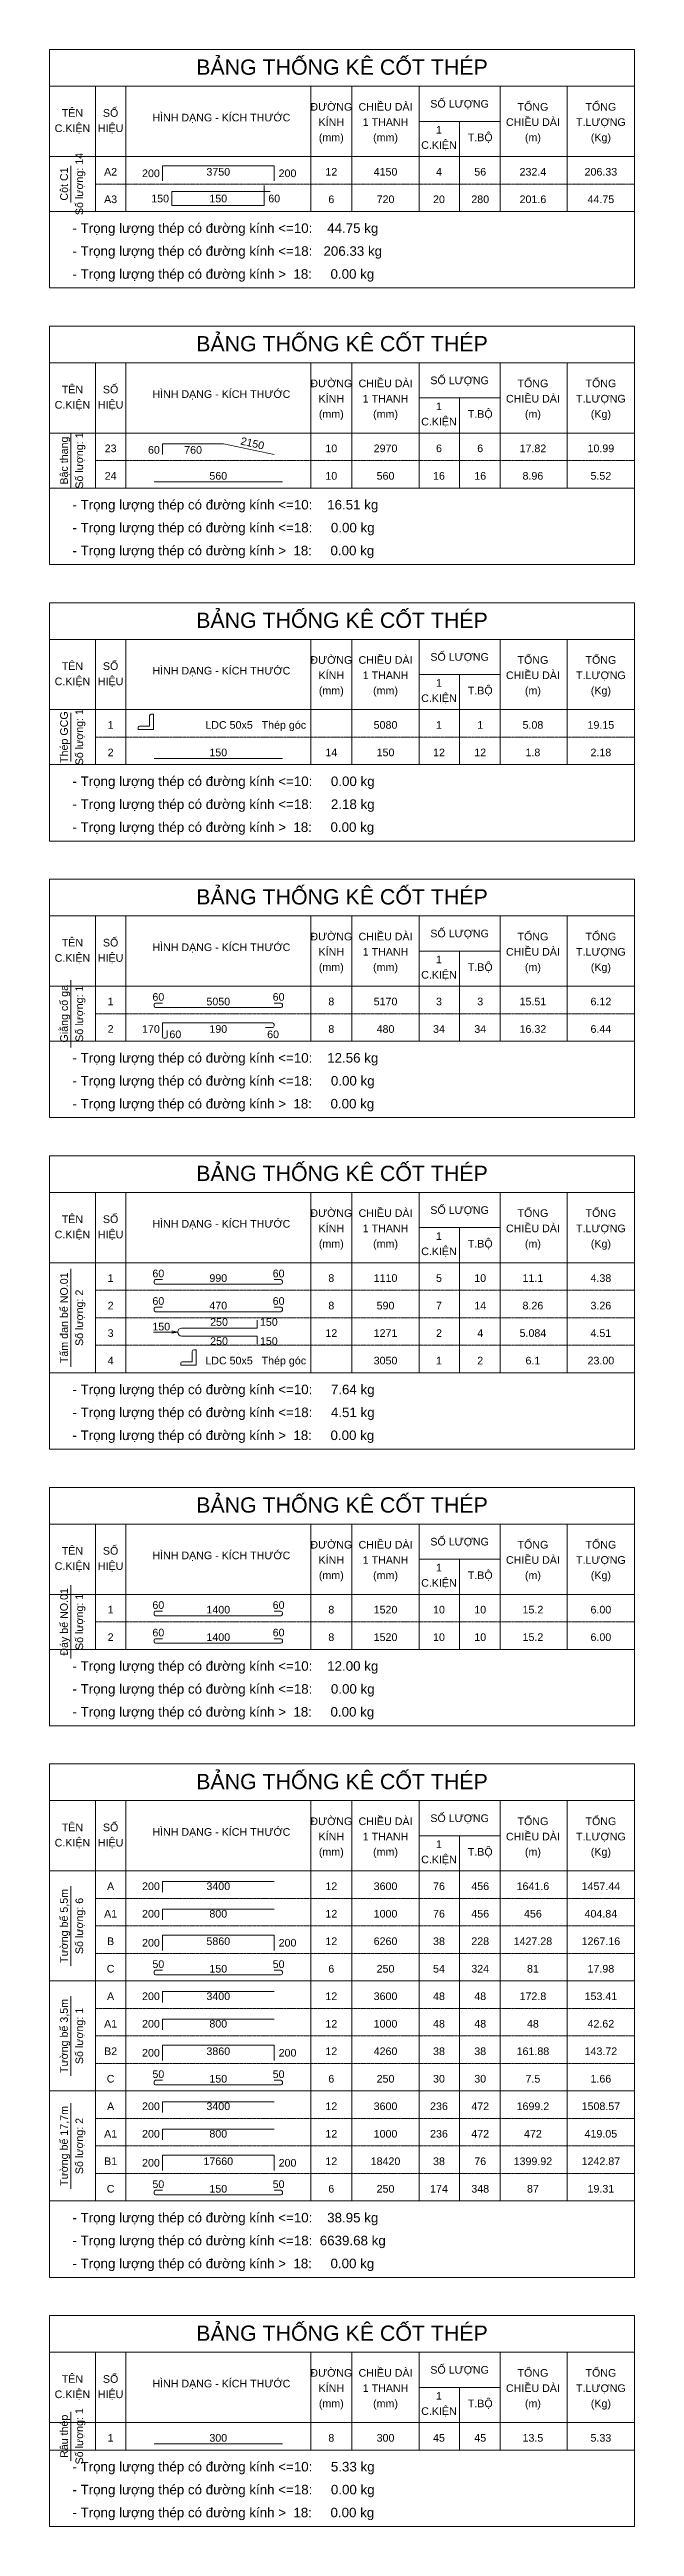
# Model space of a CAD drawing. Header units: inches. Extents: x 0 to 9575, y -795350 to -699800.
# Drawn here: x 0 to 9575, y -795350 to -754825 of the extents above; entities that cross this region are included whole.
import ezdxf
from ezdxf.enums import TextEntityAlignment as Align

# ---------------------------------------------------------------- set-up
doc = ezdxf.new("R2010")
doc.units = ezdxf.units.IN
doc.header["$MEASUREMENT"] = 0
doc.linetypes.add('HIDDENX2', pattern=[0.75, 0.5, -0.25])
for name, color, linetype, lineweight in [('Bao', 2, 'Continuous', 0), ('NetMo', 9, 'HIDDENX2', 0), ('Steel', 4, 'Continuous', 0), ('Text', 2, 'Continuous', 0), ('TextThep', 7, 'Continuous', 0)]:
    doc.layers.add(name, color=color, linetype=linetype, lineweight=lineweight)
doc.styles.add('Hoa', font='micross.ttf')
doc.styles.add('Thuong', font='micross.ttf')
pattern_1 = [(45, (0, 0), (-846.9466, 846.9466), [])]

msp = doc.modelspace()

# ---------------------------------------------------------------- texts
at = {"layer": 'Text', "color": 4, "style": 'Hoa'}
for p in [(4787.5, -755237.5), (4787.5, -759762.5), (4787.5, -764287.5), (4787.5, -768812.5), (4787.5, -773337.5), (4787.5, -778762.5), (4787.5, -783287.5), (4787.5, -792312.5)]:
    msp.add_text('BẢNG THỐNG KÊ CỐT THÉP', height=250, dxfattribs=at).set_placement(p, align=Align.CENTER)
at = {"layer": 'Text'}
for s, style, p in [('TÊN', 'Hoa', (375, -755925)), ('SỐ', 'Hoa', (1000, -755925)), ('ĐƯỜNG', 'Hoa', (4612.5, -755825)), ('CHIỀU DÀI', 'Hoa', (5500, -755825)), ('SỐ LƯỢNG', 'Hoa', (6712.5, -755775)), ('TỔNG', 'Hoa', (7912.5, -755825)), ('TỔNG', 'Hoa', (9025, -755825)), ('C.KIỆN', 'Hoa', (375, -756175)), ('HIỆU', 'Hoa', (1000, -756175)), ('HÌNH DẠNG - KÍCH THƯỚC', 'Hoa', (2812.5, -756000)), ('KÍNH', 'Hoa', (4612.5, -756075)), ('(mm)', 'Thuong', (4612.5, -756325)), ('1 THANH', 'Hoa', (5500, -756075)), ('(mm)', 'Thuong', (5500, -756325)), ('1', 'Hoa', (6375, -756200)), ('T.BỘ', 'Hoa', (7050, -756325)), ('CHIỀU DÀI', 'Hoa', (7912.5, -756075)), ('(m)', 'Thuong', (7912.5, -756325)), ('T.LƯỢNG', 'Hoa', (9025, -756075)), ('(Kg)', 'Thuong', (9025, -756325)), ('C.KIỆN', 'Hoa', (6375, -756450)), ('ĐƯỜNG', 'Hoa', (4612.5, -760350)), ('CHIỀU DÀI', 'Hoa', (5500, -760350)), ('SỐ LƯỢNG', 'Hoa', (6712.5, -760300)), ('TỔNG', 'Hoa', (7912.5, -760350)), ('TỔNG', 'Hoa', (9025, -760350)), ('C.KIỆN', 'Hoa', (375, -760700)), ('TÊN', 'Hoa', (375, -760450)), ('HIỆU', 'Hoa', (1000, -760700)), ('SỐ', 'Hoa', (1000, -760450)), ('HÌNH DẠNG - KÍCH THƯỚC', 'Hoa', (2812.5, -760525)), ('KÍNH', 'Hoa', (4612.5, -760600)), ('1 THANH', 'Hoa', (5500, -760600)), ('1', 'Hoa', (6375, -760725)), ('CHIỀU DÀI', 'Hoa', (7912.5, -760600)), ('T.LƯỢNG', 'Hoa', (9025, -760600)), ('(mm)', 'Thuong', (4612.5, -760850)), ('(mm)', 'Thuong', (5500, -760850)), ('C.KIỆN', 'Hoa', (6375, -760975)), ('T.BỘ', 'Hoa', (7050, -760850)), ('(m)', 'Thuong', (7912.5, -760850)), ('(Kg)', 'Thuong', (9025, -760850)), ('SỐ LƯỢNG', 'Hoa', (6712.5, -764825)), ('C.KIỆN', 'Hoa', (375, -765225)), ('TÊN', 'Hoa', (375, -764975)), ('HIỆU', 'Hoa', (1000, -765225)), ('SỐ', 'Hoa', (1000, -764975)), ('HÌNH DẠNG - KÍCH THƯỚC', 'Hoa', (2812.5, -765050)), ('ĐƯỜNG', 'Hoa', (4612.5, -764875)), ('KÍNH', 'Hoa', (4612.5, -765125)), ('CHIỀU DÀI', 'Hoa', (5500, -764875)), ('1 THANH', 'Hoa', (5500, -765125)), ('CHIỀU DÀI', 'Hoa', (7912.5, -765125)), ('TỔNG', 'Hoa', (7912.5, -764875)), ('T.LƯỢNG', 'Hoa', (9025, -765125)), ('TỔNG', 'Hoa', (9025, -764875)), ('(mm)', 'Thuong', (4612.5, -765375)), ('(mm)', 'Thuong', (5500, -765375)), ('C.KIỆN', 'Hoa', (6375, -765500)), ('1', 'Hoa', (6375, -765250)), ('T.BỘ', 'Hoa', (7050, -765375)), ('(m)', 'Thuong', (7912.5, -765375)), ('(Kg)', 'Thuong', (9025, -765375)), ('TÊN', 'Hoa', (375, -769500)), ('SỐ', 'Hoa', (1000, -769500)), ('HÌNH DẠNG - KÍCH THƯỚC', 'Hoa', (2812.5, -769575)), ('ĐƯỜNG', 'Hoa', (4612.5, -769400)), ('KÍNH', 'Hoa', (4612.5, -769650)), ('CHIỀU DÀI', 'Hoa', (5500, -769400)), ('1 THANH', 'Hoa', (5500, -769650)), ('SỐ LƯỢNG', 'Hoa', (6712.5, -769350)), ('CHIỀU DÀI', 'Hoa', (7912.5, -769650)), ('TỔNG', 'Hoa', (7912.5, -769400)), ('T.LƯỢNG', 'Hoa', (9025, -769650)), ('TỔNG', 'Hoa', (9025, -769400)), ('C.KIỆN', 'Hoa', (375, -769750)), ('HIỆU', 'Hoa', (1000, -769750)), ('(mm)', 'Thuong', (4612.5, -769900)), ('(mm)', 'Thuong', (5500, -769900)), ('C.KIỆN', 'Hoa', (6375, -770025)), ('1', 'Hoa', (6375, -769775)), ('T.BỘ', 'Hoa', (7050, -769900)), ('(m)', 'Thuong', (7912.5, -769900)), ('(Kg)', 'Thuong', (9025, -769900)), ('TÊN', 'Hoa', (375, -774025)), ('SỐ', 'Hoa', (1000, -774025)), ('HÌNH DẠNG - KÍCH THƯỚC', 'Hoa', (2812.5, -774100)), ('ĐƯỜNG', 'Hoa', (4612.5, -773925)), ('KÍNH', 'Hoa', (4612.5, -774175)), ('CHIỀU DÀI', 'Hoa', (5500, -773925)), ('SỐ LƯỢNG', 'Hoa', (6712.5, -773875)), ('CHIỀU DÀI', 'Hoa', (7912.5, -774175)), ('TỔNG', 'Hoa', (7912.5, -773925)), ('TỔNG', 'Hoa', (9025, -773925)), ('C.KIỆN', 'Hoa', (375, -774275)), ('HIỆU', 'Hoa', (1000, -774275)), ('(mm)', 'Thuong', (4612.5, -774425)), ('1 THANH', 'Hoa', (5500, -774175)), ('(mm)', 'Thuong', (5500, -774425)), ('C.KIỆN', 'Hoa', (6375, -774550)), ('1', 'Hoa', (6375, -774300)), ('T.BỘ', 'Hoa', (7050, -774425)), ('(m)', 'Thuong', (7912.5, -774425)), ('T.LƯỢNG', 'Hoa', (9025, -774175)), ('(Kg)', 'Thuong', (9025, -774425)), ('TÊN', 'Hoa', (375, -779450)), ('SỐ', 'Hoa', (1000, -779450)), ('ĐƯỜNG', 'Hoa', (4612.5, -779350)), ('CHIỀU DÀI', 'Hoa', (5500, -779350)), ('SỐ LƯỢNG', 'Hoa', (6712.5, -779300)), ('TỔNG', 'Hoa', (7912.5, -779350)), ('TỔNG', 'Hoa', (9025, -779350)), ('C.KIỆN', 'Hoa', (375, -779700)), ('HIỆU', 'Hoa', (1000, -779700)), ('HÌNH DẠNG - KÍCH THƯỚC', 'Hoa', (2812.5, -779525)), ('KÍNH', 'Hoa', (4612.5, -779600)), ('1 THANH', 'Hoa', (5500, -779600)), ('1', 'Hoa', (6375, -779725)), ('T.BỘ', 'Hoa', (7050, -779850)), ('CHIỀU DÀI', 'Hoa', (7912.5, -779600)), ('T.LƯỢNG', 'Hoa', (9025, -779600)), ('(mm)', 'Thuong', (4612.5, -779850)), ('(mm)', 'Thuong', (5500, -779850)), ('C.KIỆN', 'Hoa', (6375, -779975)), ('(m)', 'Thuong', (7912.5, -779850)), ('(Kg)', 'Thuong', (9025, -779850)), ('ĐƯỜNG', 'Hoa', (4612.5, -783875)), ('CHIỀU DÀI', 'Hoa', (5500, -783875)), ('SỐ LƯỢNG', 'Hoa', (6712.5, -783825)), ('TỔNG', 'Hoa', (7912.5, -783875)), ('TỔNG', 'Hoa', (9025, -783875)), ('C.KIỆN', 'Hoa', (375, -784225)), ('TÊN', 'Hoa', (375, -783975)), ('HIỆU', 'Hoa', (1000, -784225)), ('SỐ', 'Hoa', (1000, -783975)), ('HÌNH DẠNG - KÍCH THƯỚC', 'Hoa', (2812.5, -784050)), ('KÍNH', 'Hoa', (4612.5, -784125)), ('1 THANH', 'Hoa', (5500, -784125)), ('1', 'Hoa', (6375, -784250)), ('CHIỀU DÀI', 'Hoa', (7912.5, -784125)), ('T.LƯỢNG', 'Hoa', (9025, -784125)), ('(mm)', 'Thuong', (4612.5, -784375)), ('(mm)', 'Thuong', (5500, -784375)), ('C.KIỆN', 'Hoa', (6375, -784500)), ('T.BỘ', 'Hoa', (7050, -784375)), ('(m)', 'Thuong', (7912.5, -784375)), ('(Kg)', 'Thuong', (9025, -784375)), ('TÊN', 'Hoa', (375, -793000)), ('SỐ', 'Hoa', (1000, -793000)), ('HÌNH DẠNG - KÍCH THƯỚC', 'Hoa', (2812.5, -793075)), ('ĐƯỜNG', 'Hoa', (4612.5, -792900)), ('KÍNH', 'Hoa', (4612.5, -793150)), ('CHIỀU DÀI', 'Hoa', (5500, -792900)), ('1 THANH', 'Hoa', (5500, -793150)), ('SỐ LƯỢNG', 'Hoa', (6712.5, -792850)), ('CHIỀU DÀI', 'Hoa', (7912.5, -793150)), ('TỔNG', 'Hoa', (7912.5, -792900)), ('T.LƯỢNG', 'Hoa', (9025, -793150)), ('TỔNG', 'Hoa', (9025, -792900)), ('C.KIỆN', 'Hoa', (375, -793250)), ('HIỆU', 'Hoa', (1000, -793250)), ('(mm)', 'Thuong', (4612.5, -793400)), ('(mm)', 'Thuong', (5500, -793400)), ('C.KIỆN', 'Hoa', (6375, -793525)), ('1', 'Hoa', (6375, -793275)), ('T.BỘ', 'Hoa', (7050, -793400)), ('(m)', 'Thuong', (7912.5, -793400)), ('(Kg)', 'Thuong', (9025, -793400))]:
    msp.add_text(s, height=125, dxfattribs=dict(at, style=style)).set_placement(p, align=Align.CENTER)
at = {"layer": 'Text', "style": 'Hoa'}
for s, p in [('Số lượng: 14', (550, -757025)), ('Cột C1', (300, -757025)), ('Bậc thang', (300, -761550)), ('Số lượng: 1', (550, -761550)), ('Thép GCG', (300, -766075)), ('Số lượng: 1', (550, -766075)), ('Giằng cổ ga', (300, -770600)), ('Số lượng: 1', (550, -770600)), ('Tấm đan bể NO.01', (300, -775575)), ('Số lượng: 2', (550, -775575)), ('Đáy bể NO.01', (300, -780550)), ('Số lượng: 1', (550, -780550)), ('Tường bể 5,5m', (300, -785525)), ('Số lượng: 6', (550, -785525)), ('Tường bể 3,5m', (300, -787325)), ('Số lượng: 1', (550, -787325)), ('Tường bể 17,7m', (300, -789125)), ('Số lượng: 2', (550, -789125)), ('Số lượng: 1', (550, -793875)), ('Râu thép', (300, -793875))]:
    msp.add_text(s, height=125, rotation=90.00021, dxfattribs=at).set_placement(p, align=Align.CENTER)
for s, p in [('- Trọng lượng thép có đường kính <=10:    44.75 kg', (375, -757825)), ('- Trọng lượng thép có đường kính <=18:   206.33 kg', (375, -758200)), ('- Trọng lượng thép có đường kính >  18:     0.00 kg', (375, -758575)), ('- Trọng lượng thép có đường kính <=10:    16.51 kg', (375, -762350)), ('- Trọng lượng thép có đường kính <=18:     0.00 kg', (375, -762725)), ('- Trọng lượng thép có đường kính >  18:     0.00 kg', (375, -763100)), ('- Trọng lượng thép có đường kính <=10:     0.00 kg', (375, -766875)), ('- Trọng lượng thép có đường kính <=18:     2.18 kg', (375, -767250)), ('- Trọng lượng thép có đường kính >  18:     0.00 kg', (375, -767625)), ('- Trọng lượng thép có đường kính <=10:    12.56 kg', (375, -771400)), ('- Trọng lượng thép có đường kính <=18:     0.00 kg', (375, -771775)), ('- Trọng lượng thép có đường kính >  18:     0.00 kg', (375, -772150)), ('- Trọng lượng thép có đường kính <=10:     7.64 kg', (375, -776825)), ('- Trọng lượng thép có đường kính <=18:     4.51 kg', (375, -777200)), ('- Trọng lượng thép có đường kính >  18:     0.00 kg', (375, -777575)), ('- Trọng lượng thép có đường kính <=10:    12.00 kg', (375, -781350)), ('- Trọng lượng thép có đường kính <=18:     0.00 kg', (375, -781725)), ('- Trọng lượng thép có đường kính >  18:     0.00 kg', (375, -782100)), ('- Trọng lượng thép có đường kính <=10:    38.95 kg', (375, -790375)), ('- Trọng lượng thép có đường kính <=18:  6639.68 kg', (375, -790750)), ('- Trọng lượng thép có đường kính >  18:     0.00 kg', (375, -791125)), ('- Trọng lượng thép có đường kính <=10:     5.33 kg', (375, -794450)), ('- Trọng lượng thép có đường kính <=18:     0.00 kg', (375, -794825)), ('- Trọng lượng thép có đường kính >  18:     0.00 kg', (375, -795200))]:
    msp.add_text(s, height=156.25, dxfattribs=at).set_placement(p)
at = {"layer": 'TextThep', "style": 'Hoa'}
for s, p in [('A2', (1000, -756925)), ('3750', (2762.5, -756925)), ('12', (4612.5, -756925)), ('A3', (1000, -757375)), ('150', (2762.5, -757362.5)), ('6', (4612.5, -757375)), ('23', (1000, -761450)), ('760', (2350, -761475)), ('10', (4612.5, -761450)), ('24', (1000, -761900)), ('560', (2762.5, -761900)), ('10', (4612.5, -761900)), ('560', (5500, -761900)), ('16', (6375, -761900)), ('16', (7050, -761900)), ('8.96', (7912.5, -761900)), ('5.52', (9025, -761900)), ('1', (1000, -765975)), ('2', (1000, -766425)), ('150', (2762.5, -766425)), ('14', (4612.5, -766425)), ('150', (5500, -766425)), ('12', (6375, -766425)), ('12', (7050, -766425)), ('1.8', (7912.5, -766425)), ('2.18', (9025, -766425)), ('1', (1000, -770500)), ('60', (1781.25, -770425)), ('5050', (2762.5, -770500)), ('60', (3750, -770425)), ('8', (4612.5, -770500)), ('2', (1000, -770950)), ('190', (2762.5, -770950)), ('8', (4612.5, -770950)), ('60', (1781.25, -774950)), ('60', (3750, -774950)), ('1', (1000, -775025)), ('60', (1781.25, -775400)), ('990', (2762.5, -775025)), ('60', (3750, -775400)), ('8', (4612.5, -775025)), ('2', (1000, -775475)), ('470', (2762.5, -775475)), ('250', (2775, -775743.75)), ('8', (4612.5, -775475)), ('3', (1000, -775925)), ('12', (4612.5, -775925)), ('4', (1000, -776375)), ('1', (1000, -780450)), ('60', (1781.25, -780375)), ('1400', (2762.5, -780450)), ('60', (3750, -780375)), ('8', (4612.5, -780450)), ('2', (1000, -780900)), ('60', (1781.25, -780825)), ('1400', (2762.5, -780900)), ('60', (3750, -780825)), ('8', (4612.5, -780900)), ('A', (1000, -784975)), ('3400', (2762.5, -784975)), ('12', (4612.5, -784975)), ('A1', (1000, -785425)), ('800', (2762.5, -785425)), ('12', (4612.5, -785425)), ('B', (1000, -785875)), ('5860', (2762.5, -785875)), ('12', (4612.5, -785875)), ('C', (1000, -786325)), ('50', (1781.25, -786250)), ('150', (2762.5, -786325)), ('50', (3750, -786250)), ('6', (4612.5, -786325)), ('A', (1000, -786775)), ('3400', (2762.5, -786775)), ('12', (4612.5, -786775)), ('A1', (1000, -787225)), ('800', (2762.5, -787225)), ('12', (4612.5, -787225)), ('B2', (1000, -787675)), ('3860', (2762.5, -787675)), ('12', (4612.5, -787675)), ('C', (1000, -788125)), ('50', (1781.25, -788050)), ('150', (2762.5, -788125)), ('50', (3750, -788050)), ('6', (4612.5, -788125)), ('A', (1000, -788575)), ('3400', (2762.5, -788575)), ('12', (4612.5, -788575)), ('A1', (1000, -789025)), ('800', (2762.5, -789025)), ('12', (4612.5, -789025)), ('B1', (1000, -789475)), ('17660', (2762.5, -789475)), ('12', (4612.5, -789475)), ('C', (1000, -789925)), ('50', (1781.25, -789850)), ('150', (2762.5, -789925)), ('50', (3750, -789850)), ('6', (4612.5, -789925)), ('1', (1000, -794000)), ('300', (2762.5, -794000)), ('8', (4612.5, -794000)), ('300', (5500, -794000)), ('45', (6375, -794000)), ('45', (7050, -794000)), ('13.5', (7912.5, -794000)), ('5.33', (9025, -794000))]:
    msp.add_text(s, height=125, dxfattribs=at).set_placement(p, align=Align.BOTTOM_CENTER)
for s, p in [('200', (1806.25, -756950)), ('150', (1956.25, -757362.5)), ('60', (1806.25, -761475)), ('170', (1806.25, -770950)), ('150', (1975, -775818.75)), ('200', (1806.25, -784975)), ('200', (1806.25, -785425)), ('200', (1806.25, -785900)), ('200', (1806.25, -786775)), ('200', (1806.25, -787225)), ('200', (1806.25, -787700)), ('200', (1806.25, -788575)), ('200', (1806.25, -789025)), ('200', (1806.25, -789500))]:
    msp.add_text(s, height=125, dxfattribs=at).set_placement(p, align=Align.BOTTOM_RIGHT)
for s, p in [('200', (3750, -756950)), ('60', (3581.25, -757362.5)), ('60', (1962.5, -771037.5)), ('60', (3562.5, -771037.5)), ('150', (3443.75, -775743.75)), ('200', (3750, -785900)), ('200', (3750, -787700)), ('200', (3750, -789500))]:
    msp.add_text(s, height=125, dxfattribs=at).set_placement(p, align=Align.BOTTOM_LEFT)
at = {"layer": 'TextThep', "color": 7, "style": 'Hoa'}
for s, p in [('4150', (5500, -756925)), ('4', (6375, -756925)), ('56', (7050, -756925)), ('232.4', (7912.5, -756925)), ('206.33', (9025, -756925)), ('720', (5500, -757375)), ('20', (6375, -757375)), ('280', (7050, -757375)), ('201.6', (7912.5, -757375)), ('44.75', (9025, -757375)), ('2970', (5500, -761450)), ('6', (6375, -761450)), ('6', (7050, -761450)), ('17.82', (7912.5, -761450)), ('10.99', (9025, -761450)), ('5080', (5500, -765975)), ('1', (6375, -765975)), ('1', (7050, -765975)), ('5.08', (7912.5, -765975)), ('19.15', (9025, -765975)), ('5170', (5500, -770500)), ('3', (6375, -770500)), ('3', (7050, -770500)), ('15.51', (7912.5, -770500)), ('6.12', (9025, -770500)), ('480', (5500, -770950)), ('34', (6375, -770950)), ('34', (7050, -770950)), ('16.32', (7912.5, -770950)), ('6.44', (9025, -770950)), ('1110', (5500, -775025)), ('5', (6375, -775025)), ('10', (7050, -775025)), ('11.1', (7912.5, -775025)), ('4.38', (9025, -775025)), ('590', (5500, -775475)), ('7', (6375, -775475)), ('14', (7050, -775475)), ('8.26', (7912.5, -775475)), ('3.26', (9025, -775475)), ('1271', (5500, -775925)), ('2', (6375, -775925)), ('4', (7050, -775925)), ('5.084', (7912.5, -775925)), ('4.51', (9025, -775925)), ('3050', (5500, -776375)), ('1', (6375, -776375)), ('2', (7050, -776375)), ('6.1', (7912.5, -776375)), ('23.00', (9025, -776375)), ('1520', (5500, -780450)), ('10', (6375, -780450)), ('10', (7050, -780450)), ('15.2', (7912.5, -780450)), ('6.00', (9025, -780450)), ('1520', (5500, -780900)), ('10', (6375, -780900)), ('10', (7050, -780900)), ('15.2', (7912.5, -780900)), ('6.00', (9025, -780900)), ('3600', (5500, -784975)), ('76', (6375, -784975)), ('456', (7050, -784975)), ('1641.6', (7912.5, -784975)), ('1457.44', (9025, -784975)), ('1000', (5500, -785425)), ('76', (6375, -785425)), ('456', (7050, -785425)), ('456', (7912.5, -785425)), ('404.84', (9025, -785425)), ('6260', (5500, -785875)), ('38', (6375, -785875)), ('228', (7050, -785875)), ('1427.28', (7912.5, -785875)), ('1267.16', (9025, -785875)), ('250', (5500, -786325)), ('54', (6375, -786325)), ('324', (7050, -786325)), ('81', (7912.5, -786325)), ('17.98', (9025, -786325)), ('3600', (5500, -786775)), ('48', (6375, -786775)), ('48', (7050, -786775)), ('172.8', (7912.5, -786775)), ('153.41', (9025, -786775)), ('1000', (5500, -787225)), ('48', (6375, -787225)), ('48', (7050, -787225)), ('48', (7912.5, -787225)), ('42.62', (9025, -787225)), ('4260', (5500, -787675)), ('38', (6375, -787675)), ('38', (7050, -787675)), ('161.88', (7912.5, -787675)), ('143.72', (9025, -787675)), ('250', (5500, -788125)), ('30', (6375, -788125)), ('30', (7050, -788125)), ('7.5', (7912.5, -788125)), ('1.66', (9025, -788125)), ('3600', (5500, -788575)), ('236', (6375, -788575)), ('472', (7050, -788575)), ('1699.2', (7912.5, -788575)), ('1508.57', (9025, -788575)), ('1000', (5500, -789025)), ('236', (6375, -789025)), ('472', (7050, -789025)), ('472', (7912.5, -789025)), ('419.05', (9025, -789025)), ('18420', (5500, -789475)), ('38', (6375, -789475)), ('76', (7050, -789475)), ('1399.92', (7912.5, -789475)), ('1242.87', (9025, -789475)), ('250', (5500, -789925)), ('174', (6375, -789925)), ('348', (7050, -789925)), ('87', (7912.5, -789925)), ('19.31', (9025, -789925))]:
    msp.add_text(s, height=125, dxfattribs=at).set_placement(p, align=Align.BOTTOM_CENTER)
at = {"layer": 'TextThep', "style": 'Hoa'}
msp.add_text('2150', height=125, rotation=347.142857, dxfattribs=at).set_placement((3300, -761365), align=Align.BOTTOM_CENTER)
at = {"layer": 'TextThep', "color": 7, "style": 'Hoa'}
for p in [(4200, -765975), (4200, -776375)]:
    msp.add_text('LDC 50x5   Thép góc', height=125, dxfattribs=at).set_placement(p, align=Align.BOTTOM_RIGHT)
at = {"layer": 'TextThep', "style": 'Hoa'}
msp.add_text('250', height=125, dxfattribs=at).set_placement((2775, -776018.75), align=Align.CENTER)
msp.add_text('150', height=125, dxfattribs=at).set_placement((3443.75, -776018.75))

# ---------------------------------------------------------------- hatches: boundary and pattern name
at = {"layer": 'TextThep'}
h = msp.add_hatch(dxfattribs=at)
h.set_pattern_fill('_USER', color=253, scale=1197.763298, angle=45, style=0, pattern_type=0)
h.set_pattern_definition(pattern_1)
h.paths.add_polyline_path([(1700, -765700), (1700, -765950), (1450, -765950), (1450, -765918.75, -0.41421356), (1475, -765893.75), (1637.5, -765893.75), (1637.5, -765725, -0.41421356), (1662.5, -765700)], flags=0)
h = msp.add_hatch(dxfattribs=at)
h.set_pattern_fill('_USER', color=253, scale=1197.763298, angle=45, style=0, pattern_type=0)
h.set_pattern_definition(pattern_1)
h.paths.add_polyline_path([(2400, -776100), (2400, -776350), (2150, -776350), (2150, -776318.75, -0.41421356), (2175, -776293.75), (2337.5, -776293.75), (2337.5, -776125, -0.41421356), (2362.5, -776100)], flags=0)

# ---------------------------------------------------------------- linework, layer by layer
at = {"layer": 'Bao'}
for p, q in [((0, -754825), (9575, -754825)), ((0, -754825), (0, -758725)), ((9575, -754825), (9575, -758725)), ((0, -755425), (9575, -755425)), ((750, -755425), (750, -757475)), ((1250, -755425), (1250, -757475)), ((4275, -755425), (4275, -757475)), ((4950, -755425), (4950, -757475)), ((6050, -755425), (6050, -757475)), ((7375, -755425), (7375, -757475)), ((8475, -755425), (8475, -757475)), ((6050, -756000), (7375, -756000)), ((6712.5, -756000), (6712.5, -757475)), ((0, -756575), (9575, -756575)), ((0, -759350), (9575, -759350)), ((0, -759350), (0, -763250)), ((9575, -759350), (9575, -763250)), ((0, -759950), (9575, -759950)), ((750, -759950), (750, -762000)), ((1250, -759950), (1250, -762000)), ((4275, -759950), (4275, -762000)), ((4950, -759950), (4950, -762000)), ((6050, -759950), (6050, -762000)), ((7375, -759950), (7375, -762000)), ((8475, -759950), (8475, -762000)), ((6050, -760525), (7375, -760525)), ((6712.5, -760525), (6712.5, -762000)), ((0, -761100), (9575, -761100)), ((0, -763875), (9575, -763875)), ((0, -763875), (0, -767775)), ((9575, -763875), (9575, -767775)), ((0, -764475), (9575, -764475)), ((750, -764475), (750, -766525)), ((1250, -764475), (1250, -766525)), ((4275, -764475), (4275, -766525)), ((4950, -764475), (4950, -766525)), ((6050, -764475), (6050, -766525)), ((7375, -764475), (7375, -766525)), ((8475, -764475), (8475, -766525)), ((6050, -765050), (7375, -765050)), ((6712.5, -765050), (6712.5, -766525)), ((0, -765625), (9575, -765625)), ((0, -768400), (9575, -768400)), ((0, -768400), (0, -772300)), ((9575, -768400), (9575, -772300)), ((0, -769000), (9575, -769000)), ((750, -769000), (750, -771050)), ((1250, -769000), (1250, -771050)), ((4275, -769000), (4275, -771050)), ((4950, -769000), (4950, -771050)), ((6050, -769000), (6050, -771050)), ((7375, -769000), (7375, -771050)), ((8475, -769000), (8475, -771050)), ((6050, -769575), (7375, -769575)), ((6712.5, -769575), (6712.5, -771050)), ((0, -770150), (9575, -770150)), ((0, -772925), (9575, -772925)), ((0, -772925), (0, -777725)), ((9575, -772925), (9575, -777725)), ((0, -773525), (9575, -773525)), ((750, -773525), (750, -776475)), ((1250, -773525), (1250, -776475)), ((4275, -773525), (4275, -776475)), ((4950, -773525), (4950, -776475)), ((6050, -773525), (6050, -776475)), ((7375, -773525), (7375, -776475)), ((8475, -773525), (8475, -776475)), ((6050, -774100), (7375, -774100)), ((6712.5, -774100), (6712.5, -776475)), ((0, -774675), (9575, -774675)), ((0, -778350), (9575, -778350)), ((0, -778350), (0, -782250)), ((9575, -778350), (9575, -782250)), ((0, -778950), (9575, -778950)), ((750, -778950), (750, -781000)), ((1250, -778950), (1250, -781000)), ((4275, -778950), (4275, -781000)), ((4950, -778950), (4950, -781000)), ((6050, -778950), (6050, -781000)), ((7375, -778950), (7375, -781000)), ((8475, -778950), (8475, -781000)), ((6050, -779525), (7375, -779525)), ((6712.5, -779525), (6712.5, -781000)), ((0, -780100), (9575, -780100)), ((0, -782875), (9575, -782875)), ((0, -782875), (0, -791275)), ((9575, -782875), (9575, -791275)), ((0, -783475), (9575, -783475)), ((750, -783475), (750, -790025)), ((1250, -783475), (1250, -790025)), ((4275, -783475), (4275, -790025)), ((4950, -783475), (4950, -790025)), ((6050, -783475), (6050, -790025)), ((7375, -783475), (7375, -790025)), ((8475, -783475), (8475, -790025)), ((6050, -784050), (7375, -784050)), ((6712.5, -784050), (6712.5, -790025)), ((0, -784625), (9575, -784625)), ((0, -791900), (9575, -791900)), ((0, -791900), (0, -795350)), ((9575, -791900), (9575, -795350)), ((0, -792500), (9575, -792500)), ((750, -792500), (750, -794100)), ((1250, -792500), (1250, -794100)), ((4275, -792500), (4275, -794100)), ((4950, -792500), (4950, -794100)), ((6050, -792500), (6050, -794100)), ((7375, -792500), (7375, -794100)), ((8475, -792500), (8475, -794100)), ((6050, -793075), (7375, -793075)), ((6712.5, -793075), (6712.5, -794100)), ((0, -793650), (9575, -793650))]:
    msp.add_line(p, q, dxfattribs=at)
at = {"layer": 'NetMo'}
for p, q in [((750, -757025), (9575, -757025)), ((750, -757475), (9575, -757475)), ((750, -761550), (9575, -761550)), ((750, -762000), (9575, -762000)), ((750, -766075), (9575, -766075)), ((750, -766525), (9575, -766525)), ((750, -770600), (9575, -770600)), ((750, -771050), (9575, -771050)), ((750, -775125), (9575, -775125)), ((750, -775575), (9575, -775575)), ((750, -776025), (9575, -776025)), ((750, -776475), (9575, -776475)), ((750, -780550), (9575, -780550)), ((750, -781000), (9575, -781000)), ((750, -785075), (9575, -785075)), ((750, -785525), (9575, -785525)), ((750, -785975), (9575, -785975)), ((750, -786425), (9575, -786425)), ((750, -786875), (9575, -786875)), ((750, -787325), (9575, -787325)), ((750, -787775), (9575, -787775)), ((750, -788225), (9575, -788225)), ((750, -788675), (9575, -788675)), ((750, -789125), (9575, -789125)), ((750, -789575), (9575, -789575)), ((750, -790025), (9575, -790025)), ((750, -794100), (9575, -794100))]:
    msp.add_line(p, q, dxfattribs=at)
at = {"layer": 'Steel'}
for points in [[(1850, -756975), (1850, -756725), (3675, -756725), (3675, -756975)], [(3612.5, -757150), (2000, -757150), (2000, -757375), (3512.5, -757375), (3512.5, -757050)], [(1850, -761450), (1850, -761275), (2850, -761275), (3675, -761450)], [(1712.5, -761900), (3812.5, -761900)], [(1712.5, -766425), (3812.5, -766425)], [(1700, -775808.75), (2100, -775808.75)], [(2000, -775788.75), (2100, -775808.75), (2000, -775828.75)], [(1850, -784975), (1850, -784800), (3675, -784800)], [(1850, -785425), (1850, -785250), (3675, -785250)], [(1850, -785925), (1850, -785675), (3675, -785675), (3675, -785925)], [(1850, -786775), (1850, -786600), (3675, -786600)], [(1850, -787225), (1850, -787050), (3675, -787050)], [(1850, -787725), (1850, -787475), (3675, -787475), (3675, -787725)], [(1850, -788575), (1850, -788400), (3675, -788400)], [(1850, -789025), (1850, -788850), (3675, -788850)], [(1850, -789525), (1850, -789275), (3675, -789275), (3675, -789525)], [(1712.5, -794000), (3812.5, -794000)]]:
    msp.add_lwpolyline(points, dxfattribs=at)
for points in [[(1850, -770425), (1737.5, -770425, 0.41421356), (1712.5, -770450), (1712.5, -770475, 0.41421356), (1737.5, -770500), (3787.5, -770500, 0.41421356), (3812.5, -770475), (3812.5, -770450, 0.41421356), (3787.5, -770425), (3675, -770425)], [(1925, -770875), (1925, -770975, -0.41421356), (1900, -771000), (1875, -771000, -0.41421356), (1850, -770975), (1850, -770750), (3650, -770750, -0.41421356), (3675, -770775), (3675, -770800, -0.41421356), (3650, -770825), (3537.5, -770825)], [(1850, -774950), (1737.5, -774950, 0.41421356), (1712.5, -774975), (1712.5, -775000, 0.41421356), (1737.5, -775025), (3787.5, -775025, 0.41421356), (3812.5, -775000), (3812.5, -774975, 0.41421356), (3787.5, -774950), (3675, -774950)], [(1850, -775400), (1737.5, -775400, 0.41421356), (1712.5, -775425), (1712.5, -775450, 0.41421356), (1737.5, -775475), (3787.5, -775475, 0.41421356), (3812.5, -775450), (3812.5, -775425, 0.41421356), (3787.5, -775400), (3675, -775400)], [(3400, -775611.25), (3400, -775743.75), (2162.5, -775743.75, 0.41421356), (2100, -775806.25), (2100, -775811.25, 0.41421356), (2162.5, -775873.75), (3400, -775873.75), (3400, -776006.25)], [(1850, -780375), (1737.5, -780375, 0.41421356), (1712.5, -780400), (1712.5, -780425, 0.41421356), (1737.5, -780450), (3787.5, -780450, 0.41421356), (3812.5, -780425), (3812.5, -780400, 0.41421356), (3787.5, -780375), (3675, -780375)], [(1850, -780825), (1737.5, -780825, 0.41421356), (1712.5, -780850), (1712.5, -780875, 0.41421356), (1737.5, -780900), (3787.5, -780900, 0.41421356), (3812.5, -780875), (3812.5, -780850, 0.41421356), (3787.5, -780825), (3675, -780825)], [(1850, -786250), (1737.5, -786250, 0.41421356), (1712.5, -786275), (1712.5, -786300, 0.41421356), (1737.5, -786325), (3787.5, -786325, 0.41421356), (3812.5, -786300), (3812.5, -786275, 0.41421356), (3787.5, -786250), (3675, -786250)], [(1850, -788050), (1737.5, -788050, 0.41421356), (1712.5, -788075), (1712.5, -788100, 0.41421356), (1737.5, -788125), (3787.5, -788125, 0.41421356), (3812.5, -788100), (3812.5, -788075, 0.41421356), (3787.5, -788050), (3675, -788050)], [(1850, -789850), (1737.5, -789850, 0.41421356), (1712.5, -789875), (1712.5, -789900, 0.41421356), (1737.5, -789925), (3787.5, -789925, 0.41421356), (3812.5, -789900), (3812.5, -789875, 0.41421356), (3787.5, -789850), (3675, -789850)]]:
    msp.add_lwpolyline(points, format="xyb", dxfattribs=at)
at = {"layer": 'Text'}
for p, q in [((350, -757325), (350, -756725)), ((0, -757475), (9575, -757475)), ((0, -757475), (9575, -757475)), ((0, -758725), (9575, -758725)), ((350, -762000), (350, -761100)), ((0, -762000), (9575, -762000)), ((0, -762000), (9575, -762000)), ((0, -763250), (9575, -763250)), ((350, -766475), (350, -765675)), ((0, -766525), (9575, -766525)), ((0, -766525), (9575, -766525)), ((0, -767775), (9575, -767775)), ((350, -771150), (350, -770050)), ((0, -771050), (9575, -771050)), ((0, -771050), (9575, -771050)), ((0, -772300), (9575, -772300)), ((350, -776375), (350, -774775)), ((0, -776475), (9575, -776475)), ((0, -776475), (9575, -776475)), ((0, -777725), (9575, -777725)), ((350, -781150), (350, -779950)), ((0, -781000), (9575, -781000)), ((0, -781000), (9575, -781000)), ((0, -782250), (9575, -782250)), ((350, -786175), (350, -784875)), ((0, -786425), (9575, -786425)), ((350, -787975), (350, -786675)), ((0, -788225), (9575, -788225)), ((350, -789825), (350, -788425)), ((0, -790025), (9575, -790025)), ((0, -790025), (9575, -790025)), ((0, -791275), (9575, -791275)), ((350, -794275), (350, -793475)), ((0, -794100), (9575, -794100)), ((0, -794100), (9575, -794100)), ((0, -795350), (9575, -795350))]:
    msp.add_line(p, q, dxfattribs=at)
at = {"layer": 'TextThep', "color": 4}
for points in [[(1700, -765700), (1700, -765950), (1450, -765950), (1450, -765918.75, -0.41421356), (1475, -765893.75), (1637.5, -765893.75), (1637.5, -765725, -0.41421356), (1662.5, -765700), (1700, -765700)], [(2400, -776100), (2400, -776350), (2150, -776350), (2150, -776318.75, -0.41421356), (2175, -776293.75), (2337.5, -776293.75), (2337.5, -776125, -0.41421356), (2362.5, -776100), (2400, -776100)]]:
    msp.add_lwpolyline(points, format="xyb", dxfattribs=at)

msp.set_redraw_order([(e.dxf.handle, doc.entitydb.next_handle()) for e in msp.query("TEXT MTEXT ATTDEF DIMENSION ARC_DIMENSION")])  # texts and dimensions are drawn at this point

doc.saveas('drawing.dxf')
